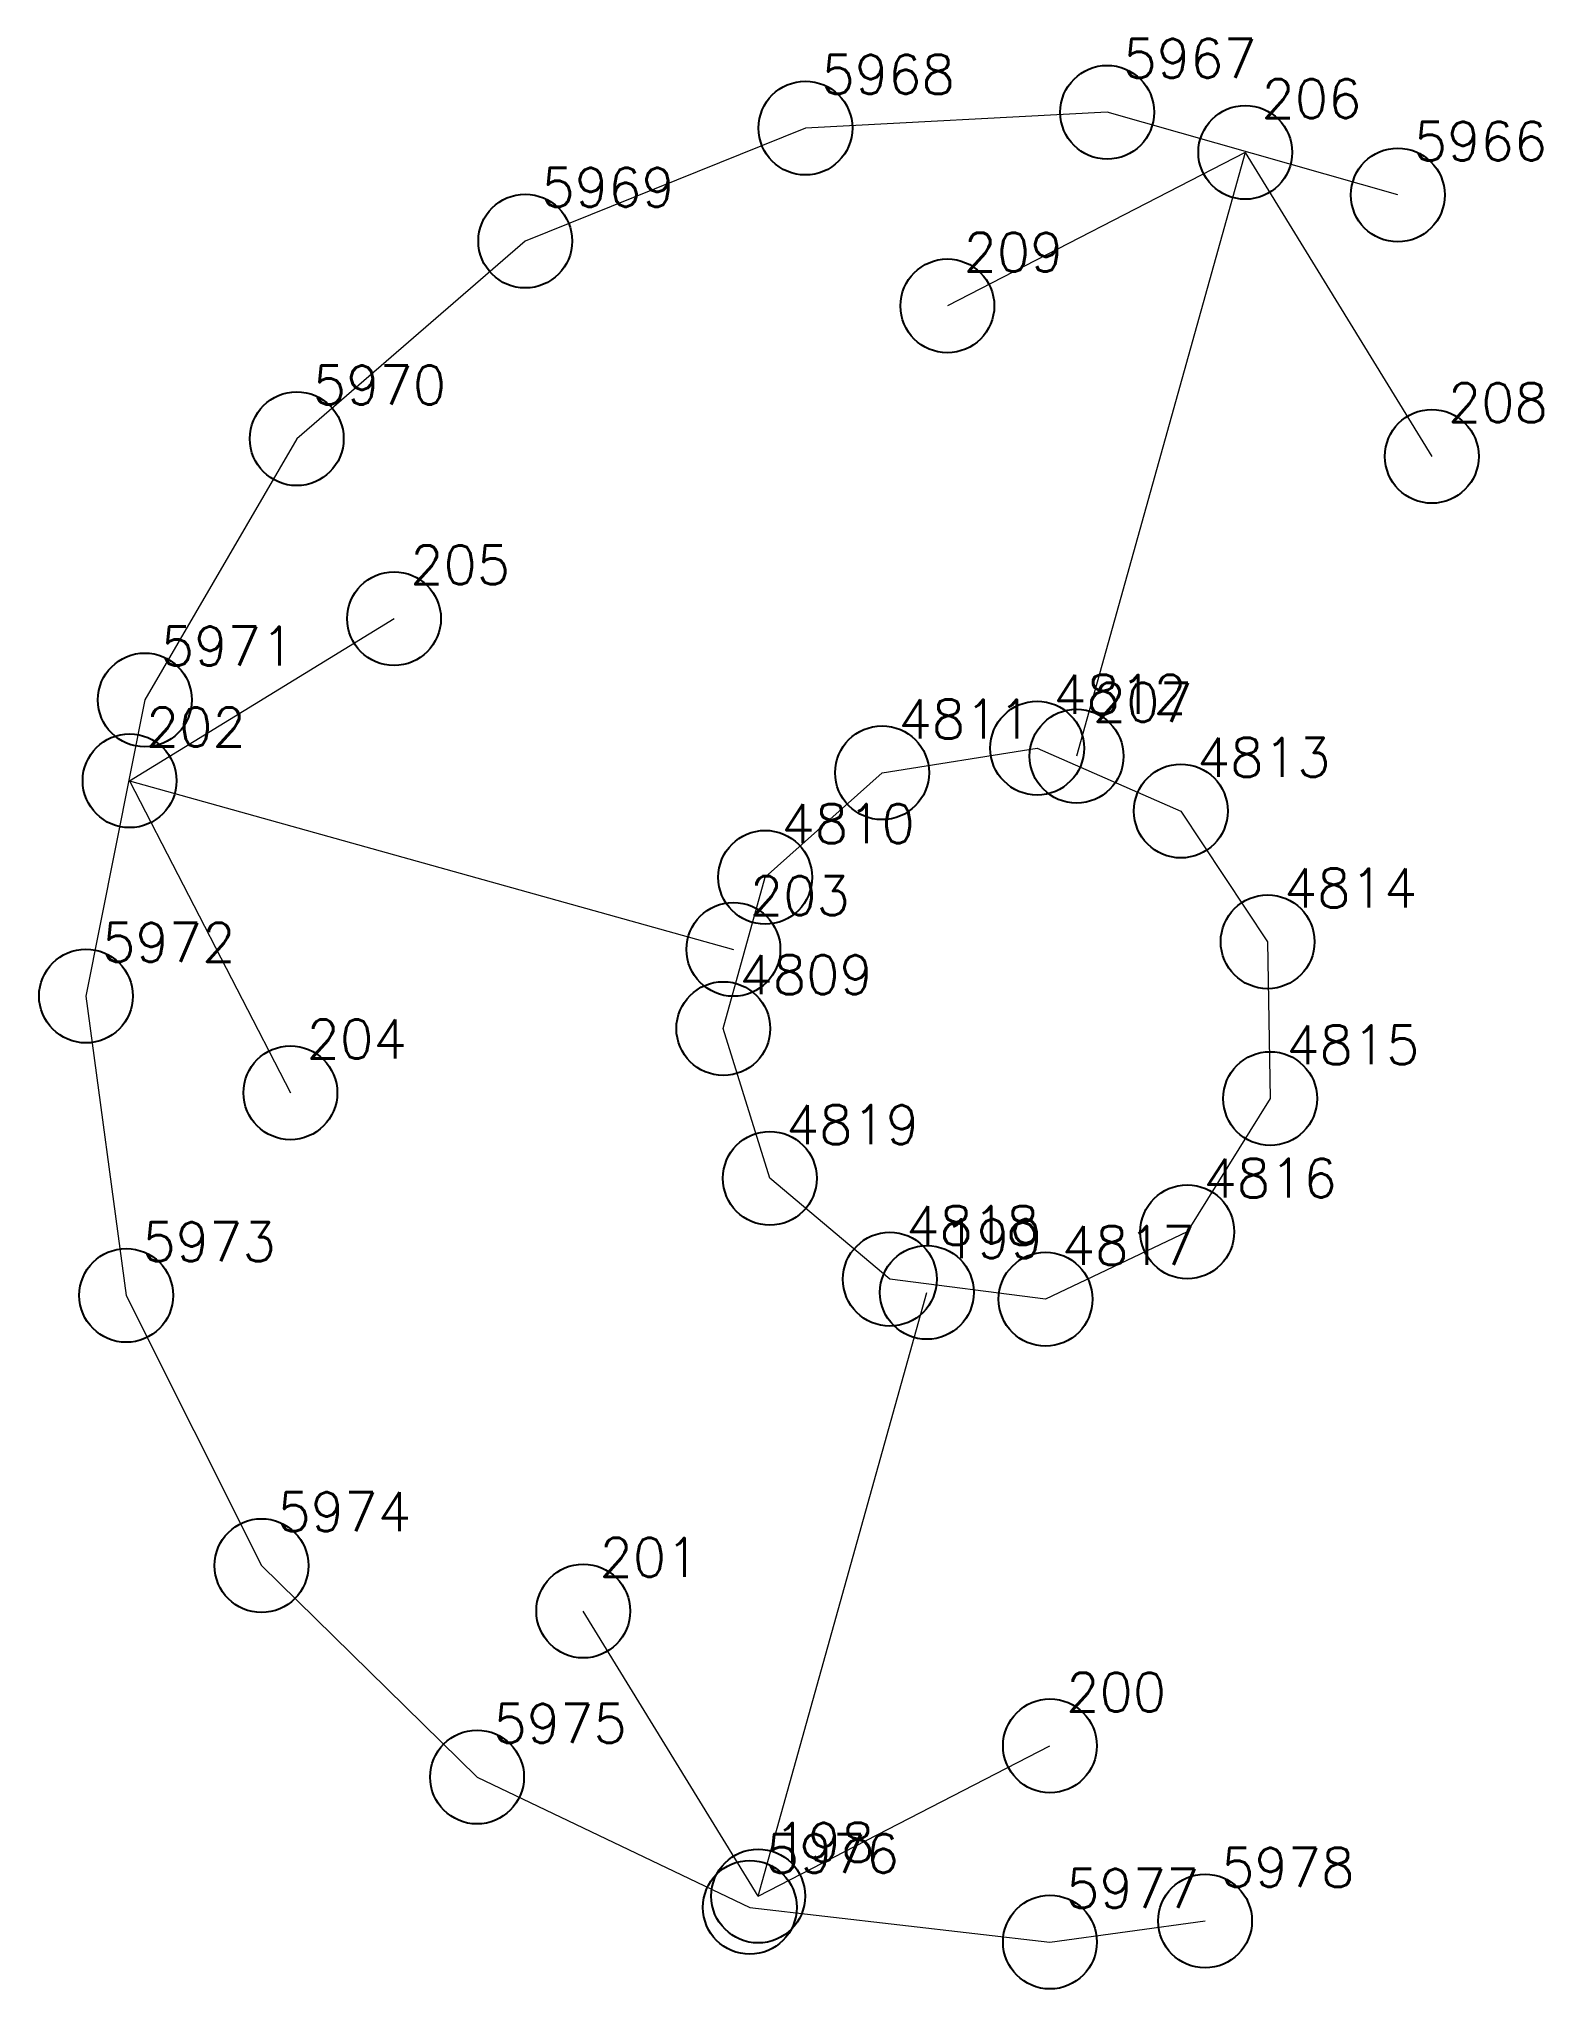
# Model space of a CAD drawing. Extents: x 1391501 to 1398271, y 354915 to 360782.
# Drawn here: x 1392165.1 to 1392177.13, y 356251.4 to 356267 of the extents above; entities that cross this region are included whole.
import ezdxf

# ---------------------------------------------------------------- set-up
doc = ezdxf.new("R2010")
doc.units = 0
doc.header["$PDMODE"] = 33
doc.header["$PDSIZE"] = 0.75
doc.layers.add('12 - ценные элементы визуального восприятия территории', color=7, linetype='Continuous')
doc.styles.get("Standard").update_dxf_attribs({"font": 'simplex.shx'})

msp = doc.modelspace()

# ---------------------------------------------------------------- texts
at = {"color": 7}
for s, p in [('4812', (1392173.215, 356261.601)), ('4811', (1392171.976, 356261.403)), ('4813', (1392174.364, 356261.097)), ('4810', (1392171.04, 356260.567)), ('4814', (1392175.059, 356260.052)), ('4809', (1392170.705, 356259.358)), ('4815', (1392175.078, 356258.797)), ('4819', (1392171.077, 356258.159)), ('4816', (1392174.416, 356257.731)), ('4818', (1392172.038, 356257.352)), ('4817', (1392173.282, 356257.192))]:
    msp.add_text(s, height=0.3111, dxfattribs=at).set_placement(p)
at = {"layer": '12 - ценные элементы визуального восприятия территории', "color": 7}
for s, p in [('5967', (1392173.775, 356266.688)), ('5968', (1392171.362, 356266.56)), ('206', (1392174.879, 356266.366)), ('5966', (1392176.099, 356266.026)), ('5969', (1392169.121, 356265.657)), ('209', (1392172.497, 356265.138)), ('5970', (1392167.294, 356264.075)), ('208', (1392176.371, 356263.934)), ('205', (1392168.072, 356262.637)), ('5971', (1392166.079, 356261.987)), ('207', (1392173.53, 356261.537)), ('202', (1392165.957, 356261.339)), ('203', (1392170.787, 356259.991)), ('5972', (1392165.608, 356259.617)), ('204', (1392167.244, 356258.843)), ('5973', (1392165.93, 356257.222)), ('199', (1392172.333, 356257.247)), ('5974', (1392167.012, 356255.062)), ('201', (1392169.585, 356254.697)), ('200', (1392173.317, 356253.619)), ('5975', (1392168.737, 356253.369)), ('5976', (1392170.917, 356252.328)), ('198', (1392170.984, 356252.417)), ('5978', (1392174.558, 356252.218)), ('5977', (1392173.317, 356252.049))]:
    msp.add_text(s, height=0.3111, dxfattribs=at).set_placement(p)

# ---------------------------------------------------------------- linework, layer by layer
for p in [(1392173.086, 356261.326), (1392171.846, 356261.129), (1392174.235, 356260.823), (1392170.911, 356260.293), (1392174.929, 356259.777), (1392170.576, 356259.083), (1392174.949, 356258.523), (1392170.948, 356257.885), (1392174.286, 356257.457), (1392171.908, 356257.078), (1392173.153, 356256.918)]:
    msp.add_point(p)
at = {"layer": '12 - ценные элементы визуального восприятия территории', "color": 7, "lineweight": 20}
for points in [[(1392175.97, 356265.751), (1392173.646, 356266.413), (1392171.233, 356266.286), (1392168.992, 356265.382), (1392167.165, 356263.801), (1392165.95, 356261.712), (1392165.479, 356259.343), (1392165.801, 356256.948), (1392166.883, 356254.787), (1392168.607, 356253.095), (1392170.788, 356252.053), (1392173.188, 356251.775), (1392174.429, 356251.944)], [(1392174.75, 356266.092), (1392172.368, 356264.864)], [(1392174.75, 356266.092), (1392173.401, 356261.262)], [(1392174.75, 356266.092), (1392176.242, 356263.66)], [(1392165.828, 356261.065), (1392167.943, 356262.362)], [(1392165.828, 356261.065), (1392170.657, 356259.716)], [(1392165.828, 356261.065), (1392167.114, 356258.569)], [(1392170.855, 356252.143), (1392172.204, 356256.972)], [(1392170.855, 356252.143), (1392169.456, 356254.423)], [(1392170.855, 356252.143), (1392173.188, 356253.345)]]:
    msp.add_lwpolyline(points, dxfattribs=at)
msp.add_lwpolyline([(1392170.576, 356259.083), (1392170.911, 356260.293), (1392171.846, 356261.129), (1392173.086, 356261.326), (1392174.235, 356260.823), (1392174.929, 356259.777), (1392174.949, 356258.523), (1392174.286, 356257.457), (1392173.153, 356256.918), (1392171.908, 356257.078), (1392170.948, 356257.885), (1392170.576, 356259.083)], close=True, dxfattribs=at)
at = {"layer": '12 - ценные элементы визуального восприятия территории'}
for p in [(1392171.233, 356266.286), (1392173.646, 356266.413), (1392174.75, 356266.092), (1392175.97, 356265.751), (1392168.992, 356265.382), (1392172.368, 356264.864), (1392167.165, 356263.801), (1392176.242, 356263.66), (1392167.943, 356262.362), (1392165.95, 356261.712), (1392173.401, 356261.262), (1392165.828, 356261.065), (1392170.657, 356259.716), (1392165.479, 356259.343), (1392167.114, 356258.569), (1392165.801, 356256.948), (1392172.204, 356256.972), (1392166.883, 356254.787), (1392169.456, 356254.423), (1392173.188, 356253.345), (1392168.607, 356253.095), (1392170.855, 356252.143), (1392170.788, 356252.053), (1392174.429, 356251.944), (1392173.188, 356251.775)]:
    msp.add_point(p, dxfattribs=at)

msp.set_redraw_order([(e.dxf.handle, doc.entitydb.next_handle()) for e in msp.query("TEXT MTEXT ATTDEF DIMENSION ARC_DIMENSION")])  # texts and dimensions are drawn at this point

doc.saveas('drawing.dxf')
